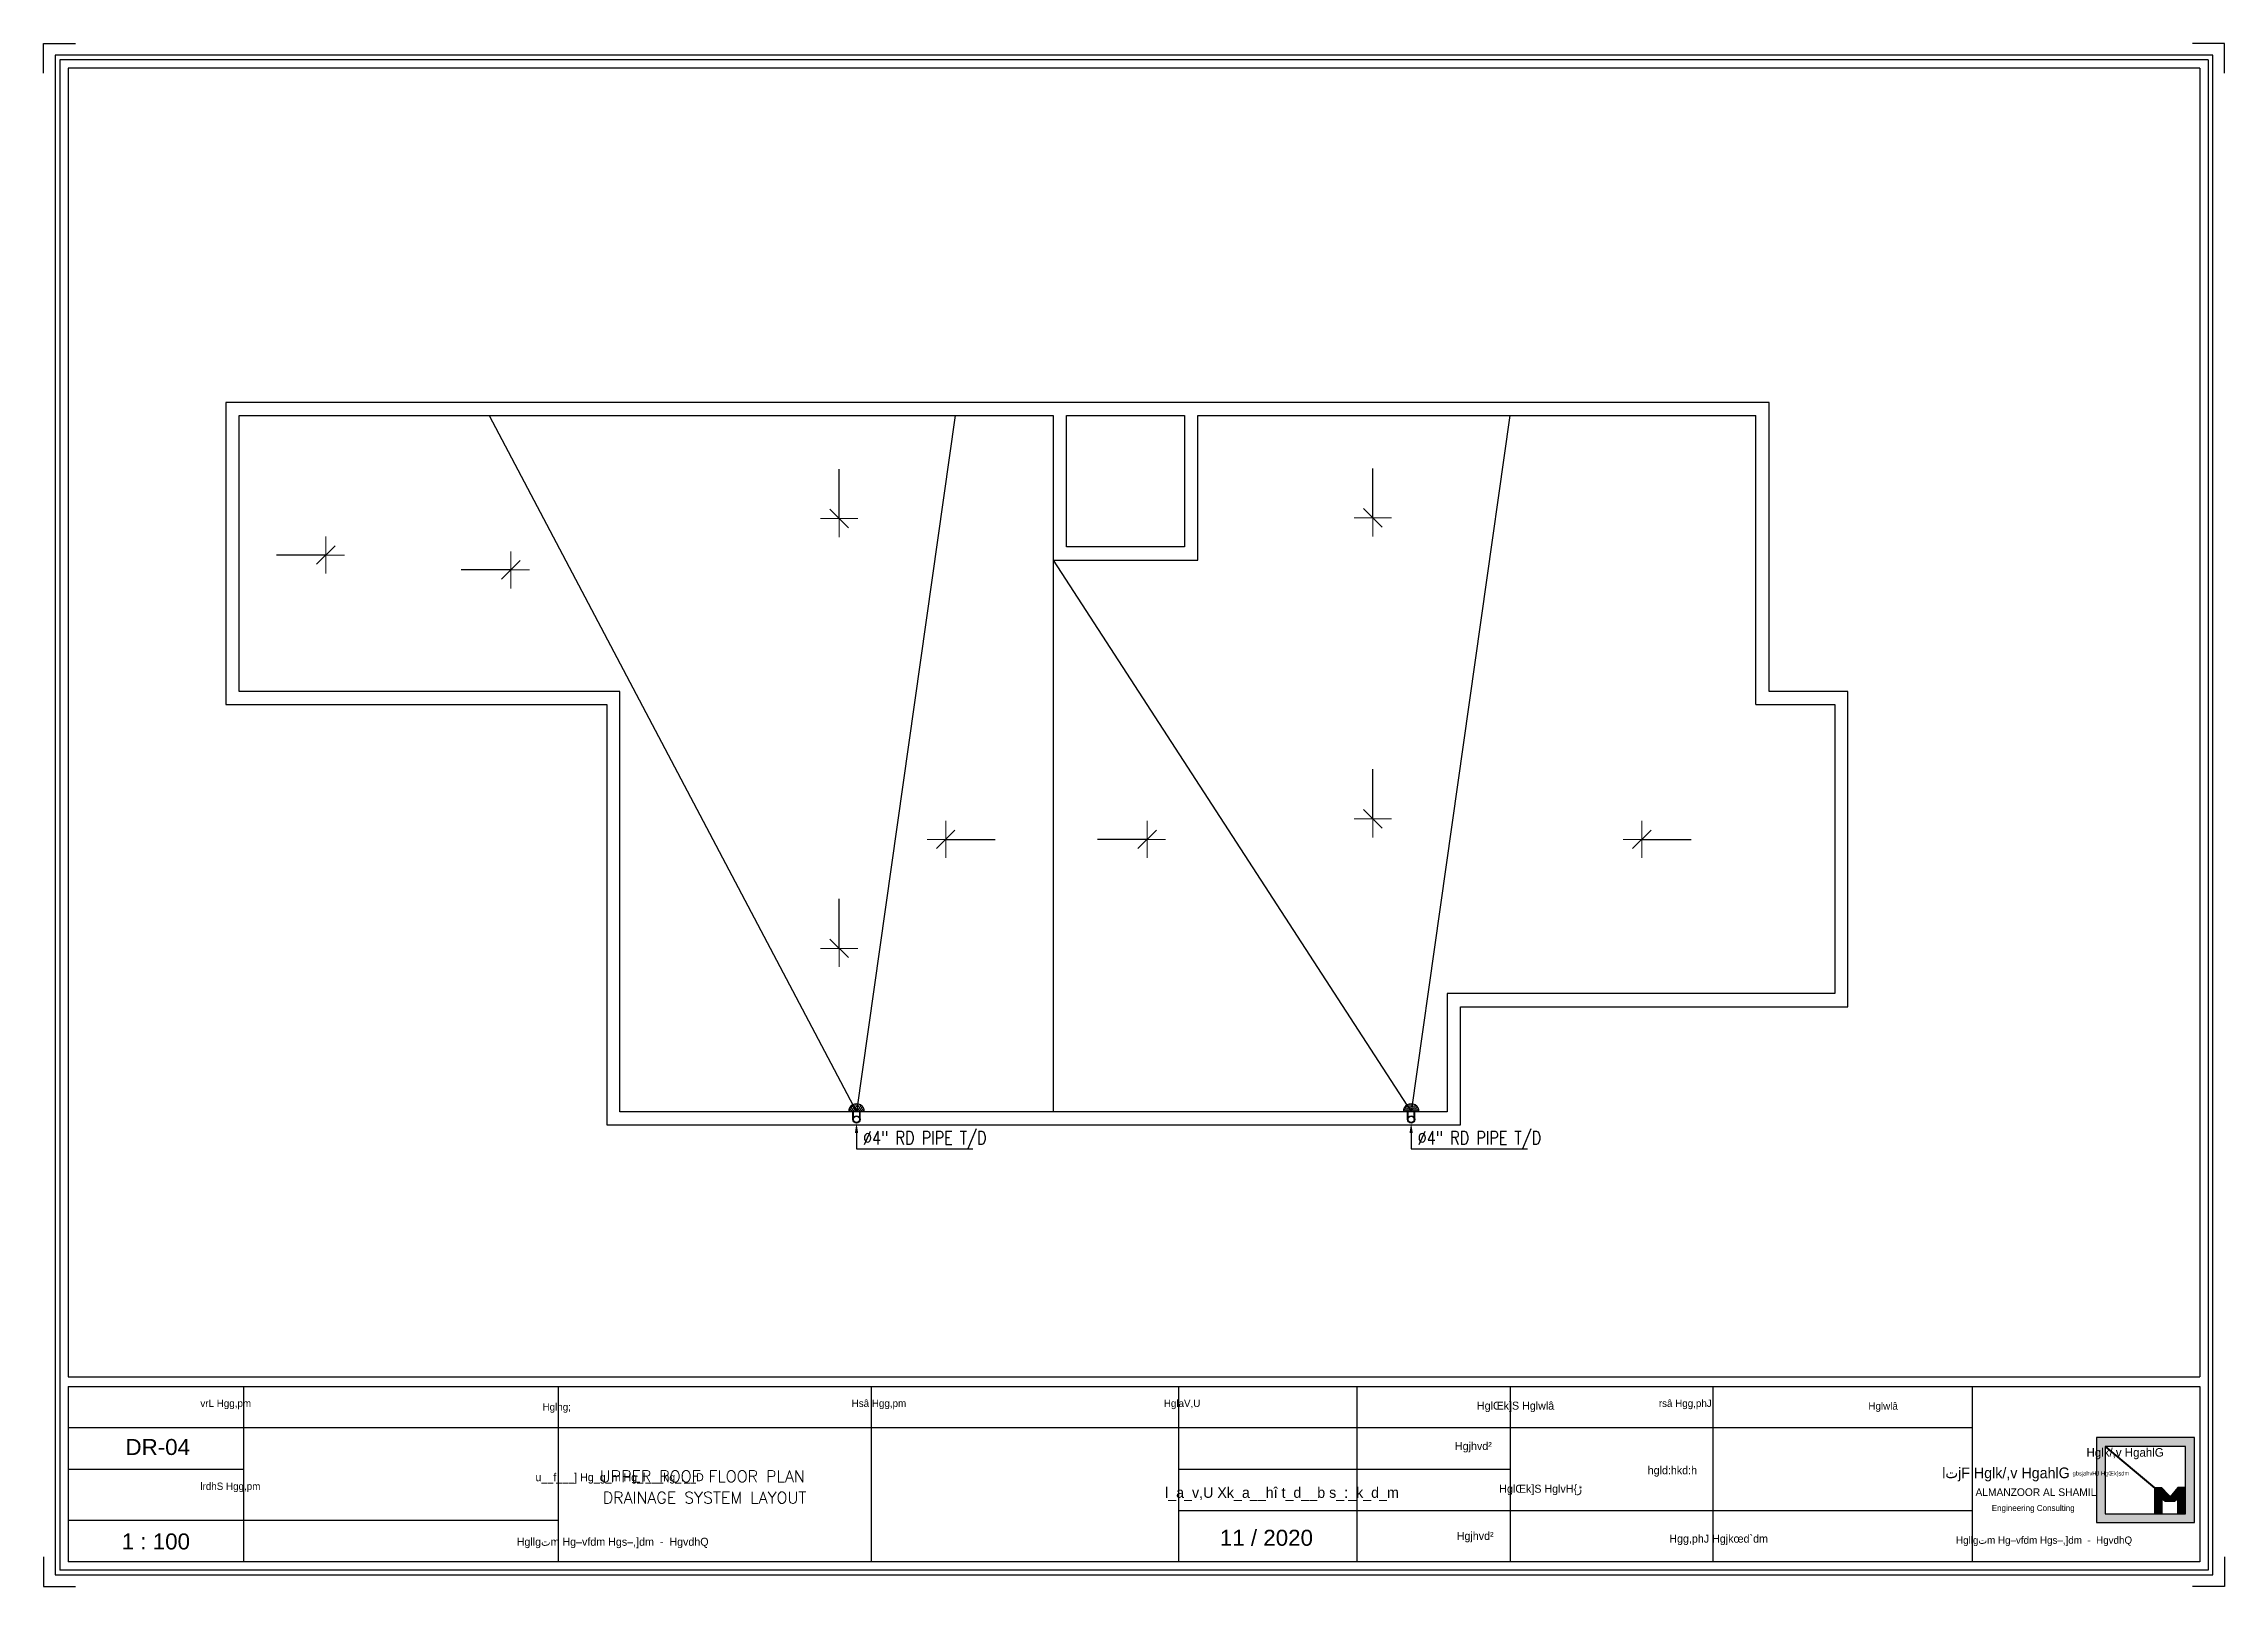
# Model space of a CAD drawing. Header units: metres. Extents: x -658 to -58, y -713 to -118.
# Drawn here: x -338.63 to -305.41, y -340.59 to -317.11 of the extents above; entities that cross this region are included whole.
import ezdxf
from ezdxf import colors
from ezdxf.entities.mleader import LeaderData, LeaderLine
from ezdxf.math import Vec2, Vec3

# ---------------------------------------------------------------- set-up
doc = ezdxf.new("R2010")
doc.units = ezdxf.units.M
doc.header["$LTSCALE"] = 100
for name, color, linetype, lineweight in [('DM_OUT', 8, 'Continuous', 15), ('Fram', 7, 'Continuous', 25), ('TEXT', 7, 'Continuous', 25)]:
    doc.layers.add(name, color=color, linetype=linetype, lineweight=lineweight)
for name, color, linetype in [('plan', 8, 'Continuous'), ('RWP', 6, 'Continuous'), ('slope arrow', 255, 'Continuous'), ('WATER TEXT', 3, 'Continuous')]:
    doc.layers.add(name, color=color, linetype=linetype)
doc.styles.add('02-GROUND-FOR WORK$0$MZ', font='romans.shx', dxfattribs={"width": 0.8})
doc.styles.add('30X40', font='framd.ttf')
doc.styles.add('arbic', font='sosa.shx')
doc.styles.add('Arial_4', font='arial.ttf', dxfattribs={"height": 4.917664670658682})
doc.styles.add('DM', font='ARIALUNI.TTF', dxfattribs={"height": 0.2})
doc.styles.add('mech', font='romans.shx')
doc.dimstyles.new('Copy of DM', dxfattribs={"dimtxt": 0.2, "dimasz": 0.07, "dimexe": 0.15, "dimexo": 0.063, "dimgap": 0.07, "dimtad": 1, "dimzin": 0, "dimdsep": 46, "dimtxsty": 'DM', "dimblk": 'TK', "dimcen": 0.09, "dimclrd": 74, "dimadec": 8, "dimazin": 0, "dimtfac": 1, "dimtmove": 2, "dimatfit": 1, "dimldrblk": 'TK', "dimfxl": 1, "dimtolj": 1, "dimtzin": 0, "dimarcsym": 0})

msp = doc.modelspace()

# ---------------------------------------------------------------- texts
at = {"layer": 'TEXT', "linetype": 'Continuous', "style": 'mech'}
for s, p in [('UPPER ROOF FLOOR PLAN', (-330.1570603773886, -339.0061317193864)), ('DRAINAGE SYSTEM LAYOUT', (-330.1106459760909, -339.3307510809602))]:
    msp.add_text(s, height=0.1764180000000001, dxfattribs=at).set_placement(p)
at = {"layer": 'TEXT', "insert": (-336.8882395859164, -338.3490670627837), "char_height": 0.2435622331576063, "width": 0.7912579158785521, "attachment_point": 2, "line_spacing_factor": 0.9385317878468563, "style": 'Arial_4'}
msp.add_mtext('DR-04', dxfattribs=at)

# ---------------------------------------------------------------- blocks, each defined once
blk = doc.blocks.new('A$C70506bbd')
at = {"layer": 'plan'}
for p, q in [((-1.200000000000045, 9.199999999999875), (-24.70000000000005, 9.200000000000216)), ((-24.70000000000005, 9.200000000000102), (-24.70000000000005, 4.60000000000008)), ((-24.50000000000006, 9.000000000000057), (-12.09999999999991, 9.000000000000057)), ((-24.50000000000006, 4.800000000000011), (-24.50000000000006, 9.000000000000057)), ((-12.09999999999991, 9.000000000000057), (-12.09999999999991, 6.800000000000011)), ((-11.89999999999992, 9.000000000000057), (-10.09999999999991, 9.000000000000057)), ((-11.89999999999992, 7.000000000000057), (-11.89999999999992, 9.000000000000057)), ((-10.09999999999991, 9.000000000000057), (-10.09999999999991, 7.000000000000057)), ((-9.899999999999977, 6.800000000000011), (-9.89999999999992, 9.000000000000057)), ((-9.89999999999992, 9.000000000000057), (-1.400000000000034, 9)), ((-1.400000000000034, 4.60000000000008), (-1.400000000000034, 9)), ((-1.200000000000045, 4.800000000000011), (-1.200000000000045, 9.199999999999875)), ((-10.09999999999991, 7.000000000000057), (-11.89999999999992, 7.000000000000057)), ((-12.09999999999991, 6.800000000000011), (-9.899999999999977, 6.800000000000011)), ((-18.69999999999999, 4.800000000000011), (-24.50000000000006, 4.800000000000011)), ((-18.69999999999999, -1.599999999999966), (-18.69999999999999, 4.800000000000011)), ((0, 4.800000000000011), (-1.200000000000045, 4.800000000000011)), ((0, 0), (0, 4.800000000000011)), ((-24.70000000000005, 4.60000000000008), (-18.89999999999998, 4.599999999999966)), ((-18.89999999999998, 4.60000000000008), (-18.89999999999998, -1.800000000000011)), ((-1.400000000000034, 4.60000000000008), (-0.1999999999999886, 4.60000000000008)), ((-0.1999999999999886, 4.60000000000008), (-0.1999999999999886, 0.1999999999999318)), ((-6.099999999999909, 0.1999999999999318), (-6.099999999999909, -1.600000000000023)), ((-0.1999999999999886, 0.1999999999999318), (-6.099999999999909, 0.1999999999999318)), ((-5.89999999999992, -1.800000000000068), (-5.89999999999992, 0)), ((-5.89999999999992, 0), (0, 0)), ((-6.099999999999909, -1.600000000000023), (-18.69999999999999, -1.599999999999966)), ((-18.89999999999998, -1.800000000000011), (-5.89999999999992, -1.800000000000068))]:
    blk.add_line(p, q, dxfattribs=at)
blk = doc.blocks.new('TK')
at = {"layer": 'DM_OUT'}
for p, q in [((1.414213562373094, 0), (-1.414213562373094, 0)), ((-0.7071067811865464, -0.7071067811865464), (0.7071067811865497, 0.7071067811865464)), ((0, 1.41421356237309), (0, -1.41421356237309))]:
    blk.add_line(p, q, dxfattribs=at)
blk = doc.blocks.new('Fram')
at = {"ltscale": 0.2}
h = blk.add_hatch(color=154, dxfattribs=at)
h.dxf.hatch_style = 1
h.paths.add_polyline_path([(-2.401247722956896, 2.788736570352569), (-2.401247722956896, 1.196914928099261), (-0.5616175798977565, 1.196914928099261), (-0.5616175798977565, 2.788736570352569)])
h.paths.add_polyline_path([(-0.7272022799068054, 2.623151870326922), (-0.7272022799068054, 1.362499628125391), (-2.235663022925777, 1.362499628125391), (-2.235663022925777, 2.623151870326922)], flags=16)
h = blk.add_hatch(color=154, dxfattribs=at)
h.dxf.hatch_style = 1
h.paths.add_polyline_path([(-2.222263333966112, 2.623151870326922), (-2.235663022925777, 2.623151870326922), (-1.306198699071501, 1.839315754433812), (-1.306198699071501, 1.85226536643205)])
at = {"ltscale": 0.2, "true_color": 0xffffff}
h = blk.add_hatch(color=7, dxfattribs=at)
h.dxf.hatch_style = 1
h.paths.add_polyline_path([(-1.171890114023199, 1.642930182152753), (-1.116665758179579, 1.596457794735727), (-0.9368719888204851, 1.596457794735727), (-1.181006652645934, 1.85265517434172), (-1.306198699071501, 1.85265517434172), (-1.306198699071501, 1.362499628125391), (-1.171890114023199, 1.362499628125391)])
at = {"ltscale": 0.2}
h = blk.add_hatch(color=154, dxfattribs=at)
h.dxf.hatch_style = 1
h.paths.add_polyline_path([(-0.8816476329987069, 1.642930182152753), (-0.8816476329987069, 1.362499628125391), (-0.7473390479288042, 1.362499628125391), (-0.7473390479288042, 1.85265517434172), (-0.8725310943543718, 1.85265517434172), (-1.018350499227381, 1.681962165697627), (-0.9368719888204851, 1.596457794735727)])
for p, q in [((-40.90826444601953, 28.37507314729623), (-40.90826444601953, 28.92798700111325)), ((-40.90826444601953, 28.92798700111325), (-40.3077312015214, 28.92798700111325)), ((-0.2175419706170487, 28.71044503047983), (-40.69072247540271, 28.71044503047983)), ((-40.69072247540271, 28.71044503047983), (-40.69072247540271, 0.2175419706168213)), ((2.131628207280301e-13, 28.92798700111325), (-0.6005332444979103, 28.92798700111325)), ((-0.2175419706170487, 0.2175419706168213), (-0.2175419706170487, 28.71044503047983)), ((2.131628207280301e-13, 28.37507314729623), (2.131628207280301e-13, 28.92798700111325)), ((-40.60625370761636, 28.62597626268234), (-40.60625370761636, 0.3020107384249968)), ((-0.3020107384033963, 28.62597626268234), (-40.60625370761636, 28.62597626268234)), ((-0.4575333873704039, 28.47045361369328), (-40.45073105873781, 28.47045361369328)), ((-40.45073105873781, 28.47045361369328), (-40.45073105873781, 3.930872548059369)), ((-0.4575333873704039, 28.47045361369328), (-0.4575333873704039, 3.930872548059369)), ((-0.3020107384033963, 28.62597626268234), (-0.3020107384033963, 0.3020107384249968)), ((-40.45073105873781, 3.930872548059369), (-0.4575333873704039, 3.930872548059369)), ((-40.45073105873781, 3.749429457597671), (-40.45073105873781, 0.4575333874033447)), ((-40.45073105873781, 3.749429457597671), (-0.4575333873704039, 3.749429457597671)), ((-37.16034206003201, 3.749429457597671), (-37.16034206003201, 0.4575333874033447)), ((-31.25417278265331, 3.749429457597671), (-31.25417278265331, 0.4575333874033447)), ((-25.38688042277158, 3.749429457597671), (-25.38688042277158, 0.4575333874033447)), ((-19.61687414907578, 3.749429457597671), (-19.61687414907578, 0.4575333874033447)), ((-16.27389472666459, 3.749429457597671), (-16.27389472666459, 0.4575333874033447)), ((-13.39888648593455, 3.749429457597671), (-13.39888648593455, 0.4575333874033447)), ((-9.59296713733579, 3.749429457597671), (-9.59296713733579, 0.4575333874033447)), ((-4.72956080898372, 3.749429457597671), (-4.72956080898372, 0.4575333874033447)), ((-0.4575333873704039, 3.749429457597671), (-0.4575333873704039, 0.4575333874033447)), ((-37.16034206003201, 2.97181621264258), (-40.45073105873781, 2.97181621264258)), ((-4.72956080898372, 2.97181621264258), (-40.34347971047328, 2.97181621264258)), ((-37.16034206003201, 2.194202967736828), (-40.45073105873781, 2.194202967736828)), ((-13.39888648593455, 2.194202967736828), (-19.61687414907578, 2.194202967736828)), ((-37.16034206003201, 1.235146632314326), (-40.45073105873781, 1.235146632314326)), ((-31.25417278265331, 1.235146632314326), (-37.16034206003201, 1.235146632314326)), ((-4.72956080898372, 1.416589722820163), (-19.61687414907578, 1.416589722803309)), ((-40.90826444601953, 0.5529138538115603), (-40.90826444601953, -2.557953848736361e-13)), ((-0.4575333873704039, 0.4575333874033447), (-40.45073105873781, 0.4575333874033447)), ((2.131628207280301e-13, 0.5529138538115603), (2.131628207280301e-13, -2.557953848736361e-13)), ((-40.69072247540271, 0.2175419706168213), (-0.2175419706170487, 0.2175419706168213)), ((-0.3020107384033963, 0.3020107384249968), (-40.60625370761636, 0.3020107384249968)), ((-40.90826444601953, -2.557953848736361e-13), (-40.3077312015214, -2.557953848736361e-13)), ((2.131628207280301e-13, -2.557953848736361e-13), (-0.6005332444979103, -2.557953848736361e-13))]:
    blk.add_line(p, q)
at = {"color": 154, "ltscale": 0.2}
for p, q in [((-2.235663022925777, 2.623151870326836), (-1.306198699071501, 1.839315754433756)), ((-2.222263333966112, 2.623151870326836), (-1.306198699071501, 1.852265366431965))]:
    blk.add_line(p, q, dxfattribs=at)
for points in [[(-0.5616175798977565, 2.788736570352484), (-2.401247722956896, 2.788736570352484), (-2.401247722956896, 1.196914928099176), (-0.5616175798977565, 1.196914928099176)], [(-0.7272022799068054, 2.623151870326836), (-2.235663022925777, 2.623151870326836), (-2.235663022925777, 1.362499628125306), (-0.7272022799068054, 1.362499628125306)]]:
    blk.add_lwpolyline(points, close=True, dxfattribs=at)
at = {"ltscale": 0.2}
blk.add_lwpolyline([(-1.306198699071501, 1.362499628125306), (-1.306198699071501, 1.852655174341635), (-1.181006652645934, 1.852655174341635), (-0.9368719888204851, 1.596457794735642), (-1.116665758179579, 1.596457794735642), (-1.171890114023199, 1.642930182152668), (-1.171890114023199, 1.362499628125306)], dxfattribs=at)
at = {"color": 154, "ltscale": 0.2}
for points in [[(-1.116665758179579, 1.596457794735642), (-0.9368719888204851, 1.596457794735642), (-0.8816476329987069, 1.642930182152668), (-0.8816476329987069, 1.362499628125306)], [(-0.7473390479288042, 1.362499628125306), (-0.7473390479288042, 1.852655174341635), (-0.8725310943543718, 1.852655174341635), (-1.018350499226699, 1.68196216569774)]]:
    blk.add_lwpolyline(points, dxfattribs=at)
at = {"style": 'arbic'}
for s, height, p in [('vrL Hgg,pm', 0.1376195567472951, (-37.96755453267974, 3.364190521881483)), ('Hglhg;', 0.1376195567472951, (-31.54898467835392, 3.296663619990568)), ('Hsâ Hgg,pm', 0.1376195567472951, (-25.75020171812776, 3.364190521881483)), ('HglaV,U', 0.1376195567472951, (-19.89479509393755, 3.363766335909304)), ('HglŒk]S Hglwlâ', 0.15, (-14.0211506177568, 3.313484396439662)), ('rsâ Hgg,phJ', 0.1376195567472951, (-10.60904705355119, 3.363766335909304)), ('Hglwlâ', 0.1376195567472951, (-6.677865778604883, 3.31342458610402)), ('Hgjhvd²', 0.15, (-14.43349724616769, 2.556595985053917)), ('u__f___] Hg_g_m Hg_l___hg_:__D', 0.15, (-31.68111221663386, 1.971632785358651)), ('hgld:hkd:h', 0.15, (-10.81786024060807, 2.102191226990726)), ('lتjF Hglk/,v HgahlG', 0.2, (-5.29305076908328, 2.028565453444344)), ('lrdhS Hgg,pm', 0.1376195567472951, (-37.96755453267974, 1.808964032014501)), ('l_a_v,U Xk_a__hî t_d__b s_:_k_d_m', 0.2, (-19.87185625085226, 1.659668521254588)), (' HglŒk]S HglvH{ڑ', 0.15, (-13.65781296893124, 1.755953278253401)), ('Hgllgتm Hg–vfdm Hgs–,]dm  -  HgvdhQ', 0.15, (-32.03451668228149, 0.7612800698750561)), ('Hgjhvd²', 0.15, (-14.39958149512745, 0.8711815957665294)), ('Hgg,phJ Hgjkœd`dm', 0.15, (-10.41241275107564, 0.8201865326377344)), ('Hgllgتm Hg–vfdm Hgs–,]dm  -  HgvdhQ', 0.1376195567472951, (-5.034366181552969, 0.7979572467863818))]:
    blk.add_text(s, height=height, dxfattribs=at).set_placement(p)
at = {"color": 9, "ltscale": 0.2, "style": 'arbic'}
for s, height, p in [('Hglk/,v HgahlG', 0.1610383288846767, (-2.586146266284914, 2.431749566638928)), ('gbsjahvHJ HgŒk]sdm', 0.07776753324681972, (-2.847619657975201, 2.079154751017285))]:
    blk.add_text(s, height=height, dxfattribs=at).set_placement(p)
at = {"color": 9, "ltscale": 0.2, "width": 83.41772714894827, "attachment_point": 1, "style": '30X40'}
for s, insert, char_height in [('ALMANZOOR AL SHAMIL', (-4.668520044717511, 1.837988259699841), 0.1432101496104114), ('Engineering Consulting', (-4.363529828824554, 1.525679776675133), 0.1124400373466352)]:
    blk.add_mtext(s, dxfattribs=dict(at, insert=insert, char_height=char_height))
at = {"char_height": 0.3, "attachment_point": 2, "line_spacing_factor": 0.9385317878468563, "style": 'Arial_4'}
for s, insert, width in [('1 : 100', (-38.80297455867458, 0.9923653588245713), 1.461909991254482), ('11 / 2020', (-17.97048206504036, 1.061198902668821), 2.529163092588273)]:
    blk.add_mtext(s, dxfattribs=dict(at, insert=insert, width=width))

# ---------------------------------------------------------------- hatches: boundary and pattern name
at = {"layer": 'RWP'}
h = msp.add_hatch(color=256, dxfattribs=at)
h.paths.add_polyline_path([(-326.1241093983137, -333.3685695438611), (-326.3684564532895, -333.368915401676, -1.000000021560694)])
h.paths.add_polyline_path([(-326.3600318187097, -333.3607585595922), (-326.1325570891797, -333.360436596491, 0.9309493937956512)], flags=16)
at = {"layer": 'RWP', "linetype": 'Continuous', "ltscale": 0.1}
for points in [[(-326.1325570891797, -333.360436596491), (-326.1243927248003, -333.3604250408642, 0.9354144005685332), (-326.3681961828547, -333.3607701152054), (-326.3600318187097, -333.3607585595922, -0.9309493937371148)], [(-326.1325570891797, -333.360436596491), (-326.1243927248003, -333.3604250408642, 0.9354144005685332), (-326.3681961828547, -333.3607701152054), (-326.3600318187097, -333.3607585595922, -0.9309493937371148)], [(-317.6854265491378, -333.360436596491), (-317.6772621847584, -333.3604250408642, 0.9354144005685332), (-317.9210656428128, -333.3607701152054), (-317.9129012786678, -333.3607585595922, -0.9309493937371148)], [(-317.6854265491378, -333.360436596491), (-317.6772621847584, -333.3604250408642, 0.9354144005685332), (-317.9210656428128, -333.3607701152054), (-317.9129012786678, -333.3607585595922, -0.9309493937371148)]]:
    msp.add_hatch(color=2, dxfattribs=at).paths.add_polyline_path(points)
at = {"layer": 'RWP'}
h = msp.add_hatch(dxfattribs=at)
h.set_pattern_fill('TRIANG', scale=0.0814490999077373, angle=1079.918881622385, style=0)
h.set_pattern_definition([(119.9188816223854, (-264.8006835968415, -435.4031490569137), (0.0153091402805367, 0.0264297231747963), [0.0152717062327006, -0.0152717062327006]), (59.91888162238549, (-264.8006835968415, -435.4031490569137), (0.0305433818246322, -4.32428056461e-05), [0.01527170623270064, -0.01527170623270064]), (179.9188816223854, (-264.7930290267986, -435.3899341951637), (-0.0152342415440956, 0.0264729659804425), [0.0152717062327008, -0.0152717062327008])])
h.paths.add_polyline_path([(-326.3618107700906, -333.3614361144545, -0.9309493937305579), (-326.1343360405596, -333.3611141513519)])
at = {"layer": 'RWP', "linetype": 'Continuous', "ltscale": 0.1}
h = msp.add_hatch(color=2, dxfattribs=at)
h.paths.add_polyline_path([(-326.2462977100756, -333.539181441626, -1), (-326.2464534444397, -333.4291827674873, -1)])
h.paths.add_polyline_path([(-326.2463078233074, -333.5320382838466, -1), (-326.2464433312077, -333.4363259254914, -1)], flags=16)
h = msp.add_hatch(color=2, dxfattribs=at)
h.paths.add_polyline_path([(-326.2461590745606, -333.4285558803002, 1), (-326.2463148089236, -333.5385545544253, 1)])
h.paths.add_polyline_path([(-326.2461691877915, -333.4356990380651, 1), (-326.2463046956915, -333.5314113964204, 1)], flags=16)
at = {"layer": 'RWP'}
h = msp.add_hatch(color=256, dxfattribs=at)
h.paths.add_polyline_path([(-317.6769788582718, -333.3685695438611), (-317.9213259132476, -333.368915401676, -1.000000021560694)])
h.paths.add_polyline_path([(-317.9129012786678, -333.3607585595922), (-317.6854265491378, -333.360436596491, 0.9309493937956512)], flags=16)
h = msp.add_hatch(dxfattribs=at)
h.set_pattern_fill('TRIANG', scale=0.0814490999077373, angle=1079.918881622385, style=0)
h.set_pattern_definition([(119.9188816223854, (-256.3535530567996, -435.4031490569137), (0.0153091402805367, 0.0264297231747963), [0.0152717062327006, -0.0152717062327006]), (59.91888162238549, (-256.3535530567996, -435.4031490569137), (0.0305433818246322, -4.32428056461e-05), [0.01527170623270065, -0.01527170623270065]), (179.9188816223854, (-256.3458984867567, -435.3899341951637), (-0.0152342415440956, 0.0264729659804425), [0.0152717062327008, -0.0152717062327008])])
h.paths.add_polyline_path([(-317.9146802300487, -333.3614361144545, -0.9309493937305579), (-317.6872055005177, -333.3611141513519)])
at = {"layer": 'RWP', "linetype": 'Continuous', "ltscale": 0.1}
h = msp.add_hatch(color=2, dxfattribs=at)
h.paths.add_polyline_path([(-317.7991671700337, -333.539181441626, -1), (-317.7993229043979, -333.4291827674873, -1)])
h.paths.add_polyline_path([(-317.7991772832655, -333.5320382838466, -1), (-317.7993127911658, -333.4363259254914, -1)], flags=16)
h = msp.add_hatch(color=2, dxfattribs=at)
h.paths.add_polyline_path([(-317.7990285345187, -333.4285558803002, 1), (-317.7991842688817, -333.5385545544253, 1)])
h.paths.add_polyline_path([(-317.7990386477496, -333.4356990380651, 1), (-317.7991741556497, -333.5314113964204, 1)], flags=16)

# ---------------------------------------------------------------- linework, layer by layer
at = {"layer": 'RWP'}
for p, q in [((-326.3016506272546, -333.4833495738875), (-326.3016457182534, -333.3688208391444)), ((-326.2939101021915, -333.4843303648294), (-326.2938884095917, -333.3686743726064)), ((-326.1981418193015, -333.4843303648294), (-326.1981635121325, -333.3686743726064)), ((-326.1916550693215, -333.4833495738875), (-326.1916599783225, -333.3688208391444)), ((-317.8545200872127, -333.4833495738875), (-317.8545151782115, -333.3688208391444)), ((-317.8467795621497, -333.4843303648294), (-317.8467578695498, -333.3686743726064)), ((-317.7510112792596, -333.4843303648294), (-317.7510329720906, -333.3686743726064)), ((-317.7445245292796, -333.4833495738875), (-317.7445294382807, -333.3688208391444))]:
    msp.add_line(p, q, dxfattribs=at)
at = {"layer": 'RWP', "color": 2, "linetype": 'Continuous', "ltscale": 0.1}
for centre, radius in [((-326.2463755772555, -333.4841821047884), 0.0549993922028889), ((-326.2462369417426, -333.4835552173621), 0.0549993922028889), ((-326.2462369417426, -333.4835552173621), 0.0478562271901165), ((-326.2460983062264, -333.4841821047884), 0.0478562271901165), ((-317.7992450372136, -333.4841821047884), 0.0549993922028889), ((-317.7991064017007, -333.4835552173621), 0.0549993922028889), ((-317.7991064017007, -333.4835552173621), 0.0478562271901165), ((-317.7989677661845, -333.4841821047884), 0.0478562271901165)]:
    msp.add_circle(centre, radius, dxfattribs=at)
for centre in [(-326.2462829257994, -333.3687424727758), (-326.2462829257994, -333.3687424727758), (-317.7991523857575, -333.3687424727758), (-317.7991523857575, -333.3687424727758)]:
    msp.add_arc(centre, 0.1221736498616059, 0.08109192959651544, 180.0810984922585, dxfattribs=at)
at = {"layer": 'slope arrow', "linetype": 'Continuous'}
for p, q in [((-331.8408499286236, -322.7685695578806), (-326.2462829257994, -333.3687424727758)), ((-324.7432373111713, -322.7685695578807), (-326.2459136866535, -333.3687424727758)), ((-316.2961067711294, -322.7685695578807), (-317.7987831466116, -333.3687424727758)), ((-323.2491523945543, -324.9685695578806), (-317.7991523857575, -333.3687424727758))]:
    msp.add_line(p, q, dxfattribs=at)
at = {"layer": 'slope arrow'}
msp.add_line((-323.2491523945543, -324.9685695578806), (-323.2491523945544, -333.3685695578806), dxfattribs=at)

# ---------------------------------------------------------------- block references
at = {"layer": 'Fram', "linetype": 'Continuous', "xscale": 0.8118741105253202, "yscale": 0.8118741105253202, "zscale": 0.8118741105253202}
msp.add_blockref('Fram', (-305.4140105963485, -340.5927173789437), dxfattribs=at)
at = {"layer": 'plan'}
msp.add_blockref('A$C70506bbd', (-311.1491523945544, -331.7685695578807), dxfattribs=at)

msp.set_redraw_order([(e.dxf.handle, doc.entitydb.next_handle()) for e in msp.query("TEXT MTEXT ATTDEF DIMENSION ARC_DIMENSION")])  # texts and dimensions are drawn at this point

# ---------------------------------------------------------------- leaders
at = {"layer": 'slope arrow', "linetype": 'Continuous'}
for points in [[(-326.5104157246258, -324.3376858576081), (-326.5104157246258, -323.5834257415003)], [(-318.3830538892007, -324.3273291122292), (-318.3830538892007, -323.5730689961214)], [(-334.3277739579584, -324.8917692486153), (-335.0820340740661, -324.8917692486153)], [(-331.5110608485099, -325.1191812766311), (-332.2653209646176, -325.1191812766311)], [(-318.3830538892007, -328.9083175097194), (-318.3830538892007, -328.1540573936117)], [(-324.8878570818738, -329.2204689362567), (-324.1335969657661, -329.2204689362567)], [(-321.8210855540774, -329.2204689362567), (-322.5753456701851, -329.2204689362567)], [(-314.2875051572348, -329.2204689362567), (-313.5332450411271, -329.2204689362567)], [(-326.5104157246258, -330.8799817652394), (-326.5104157246258, -330.1257216491317)]]:
    msp.add_leader(points, dimstyle='Copy of DM', override={"dimasz": 0.2, "dimgap": 0.07, "dimtad": 0, "dimclrd": 256}, dxfattribs=at)
at = {"layer": 'WATER TEXT', "color": 3}
ml = msp.add_multileader_mtext('Standard', dxfattribs=at)
ml.set_content('%%C4" RD PIPE T/D', color=3, style='02-GROUND-FOR WORK$0$MZ')
ml.set_leader_properties(color=1)
ml.build(insert=Vec2(0, 0))
ml.multileader.update_dxf_attribs({"text_left_attachment_type": 6, "text_right_attachment_type": 6, "dogleg_length": 100, "arrow_head_size": 0.15})
ctx = ml.context
ctx.base_point, ctx.char_height, ctx.arrow_head_size, ctx.landing_gap_size, ctx.plane_origin = Vec3(-326.1463755772555, -333.9321424943648), 0.2, 0.15, 9e-05, Vec3(-326.0868389735186, -333.4059800185571)
ctx.left_attachment, ctx.right_attachment = 6, 6
notes = []
notes.append((ctx, [(0, (1, 1, 0), (-326.2463755772555, -333.9321424943648), (1, 0), 0.1, [(0, [(-326.2463755772555, -333.5391814969912)], 0, [])])]))
ctx.mtext.insert, ctx.mtext.flow_direction = Vec3(-326.1462855772555, -333.6654758276982), 5
ml = msp.add_multileader_mtext('Standard', dxfattribs=at)
ml.set_content('%%C4" RD PIPE T/D', color=3, style='02-GROUND-FOR WORK$0$MZ')
ml.set_leader_properties(color=1)
ml.build(insert=Vec2(0, 0))
ml.multileader.update_dxf_attribs({"text_left_attachment_type": 6, "text_right_attachment_type": 6, "dogleg_length": 100, "arrow_head_size": 0.15})
ctx = ml.context
ctx.base_point, ctx.char_height, ctx.arrow_head_size, ctx.landing_gap_size, ctx.plane_origin = Vec3(-317.6992450372136, -333.9321424943648), 0.2, 0.15, 9e-05, Vec3(-317.6397084334768, -333.4059800185571)
ctx.left_attachment, ctx.right_attachment = 6, 6
notes.append((ctx, [(0, (1, 1, 0), (-317.7992450372136, -333.9321424943648), (1, 0), 0.1, [(0, [(-317.7992450372136, -333.5391814969912)], 0, [])])]))
ctx.mtext.insert, ctx.mtext.flow_direction = Vec3(-317.6991550372136, -333.6654758276982), 5
for ctx, leaders in notes:
    for number, flags, end, landing, length, lines in leaders:
        leader = LeaderData()
        leader.index, (leader.has_last_leader_line, leader.has_dogleg_vector, leader.attachment_direction) = number, flags
        leader.last_leader_point, leader.dogleg_vector, leader.dogleg_length = Vec3(end), Vec3(landing), length
        for number, points, colour, breaks in lines:
            line = LeaderLine()
            line.index, line.vertices, line.color, line.breaks = number, Vec3.list(points), colors.encode_raw_color(colour), breaks
            leader.lines.append(line)
        ctx.leaders.append(leader)

doc.saveas('drawing.dxf')
